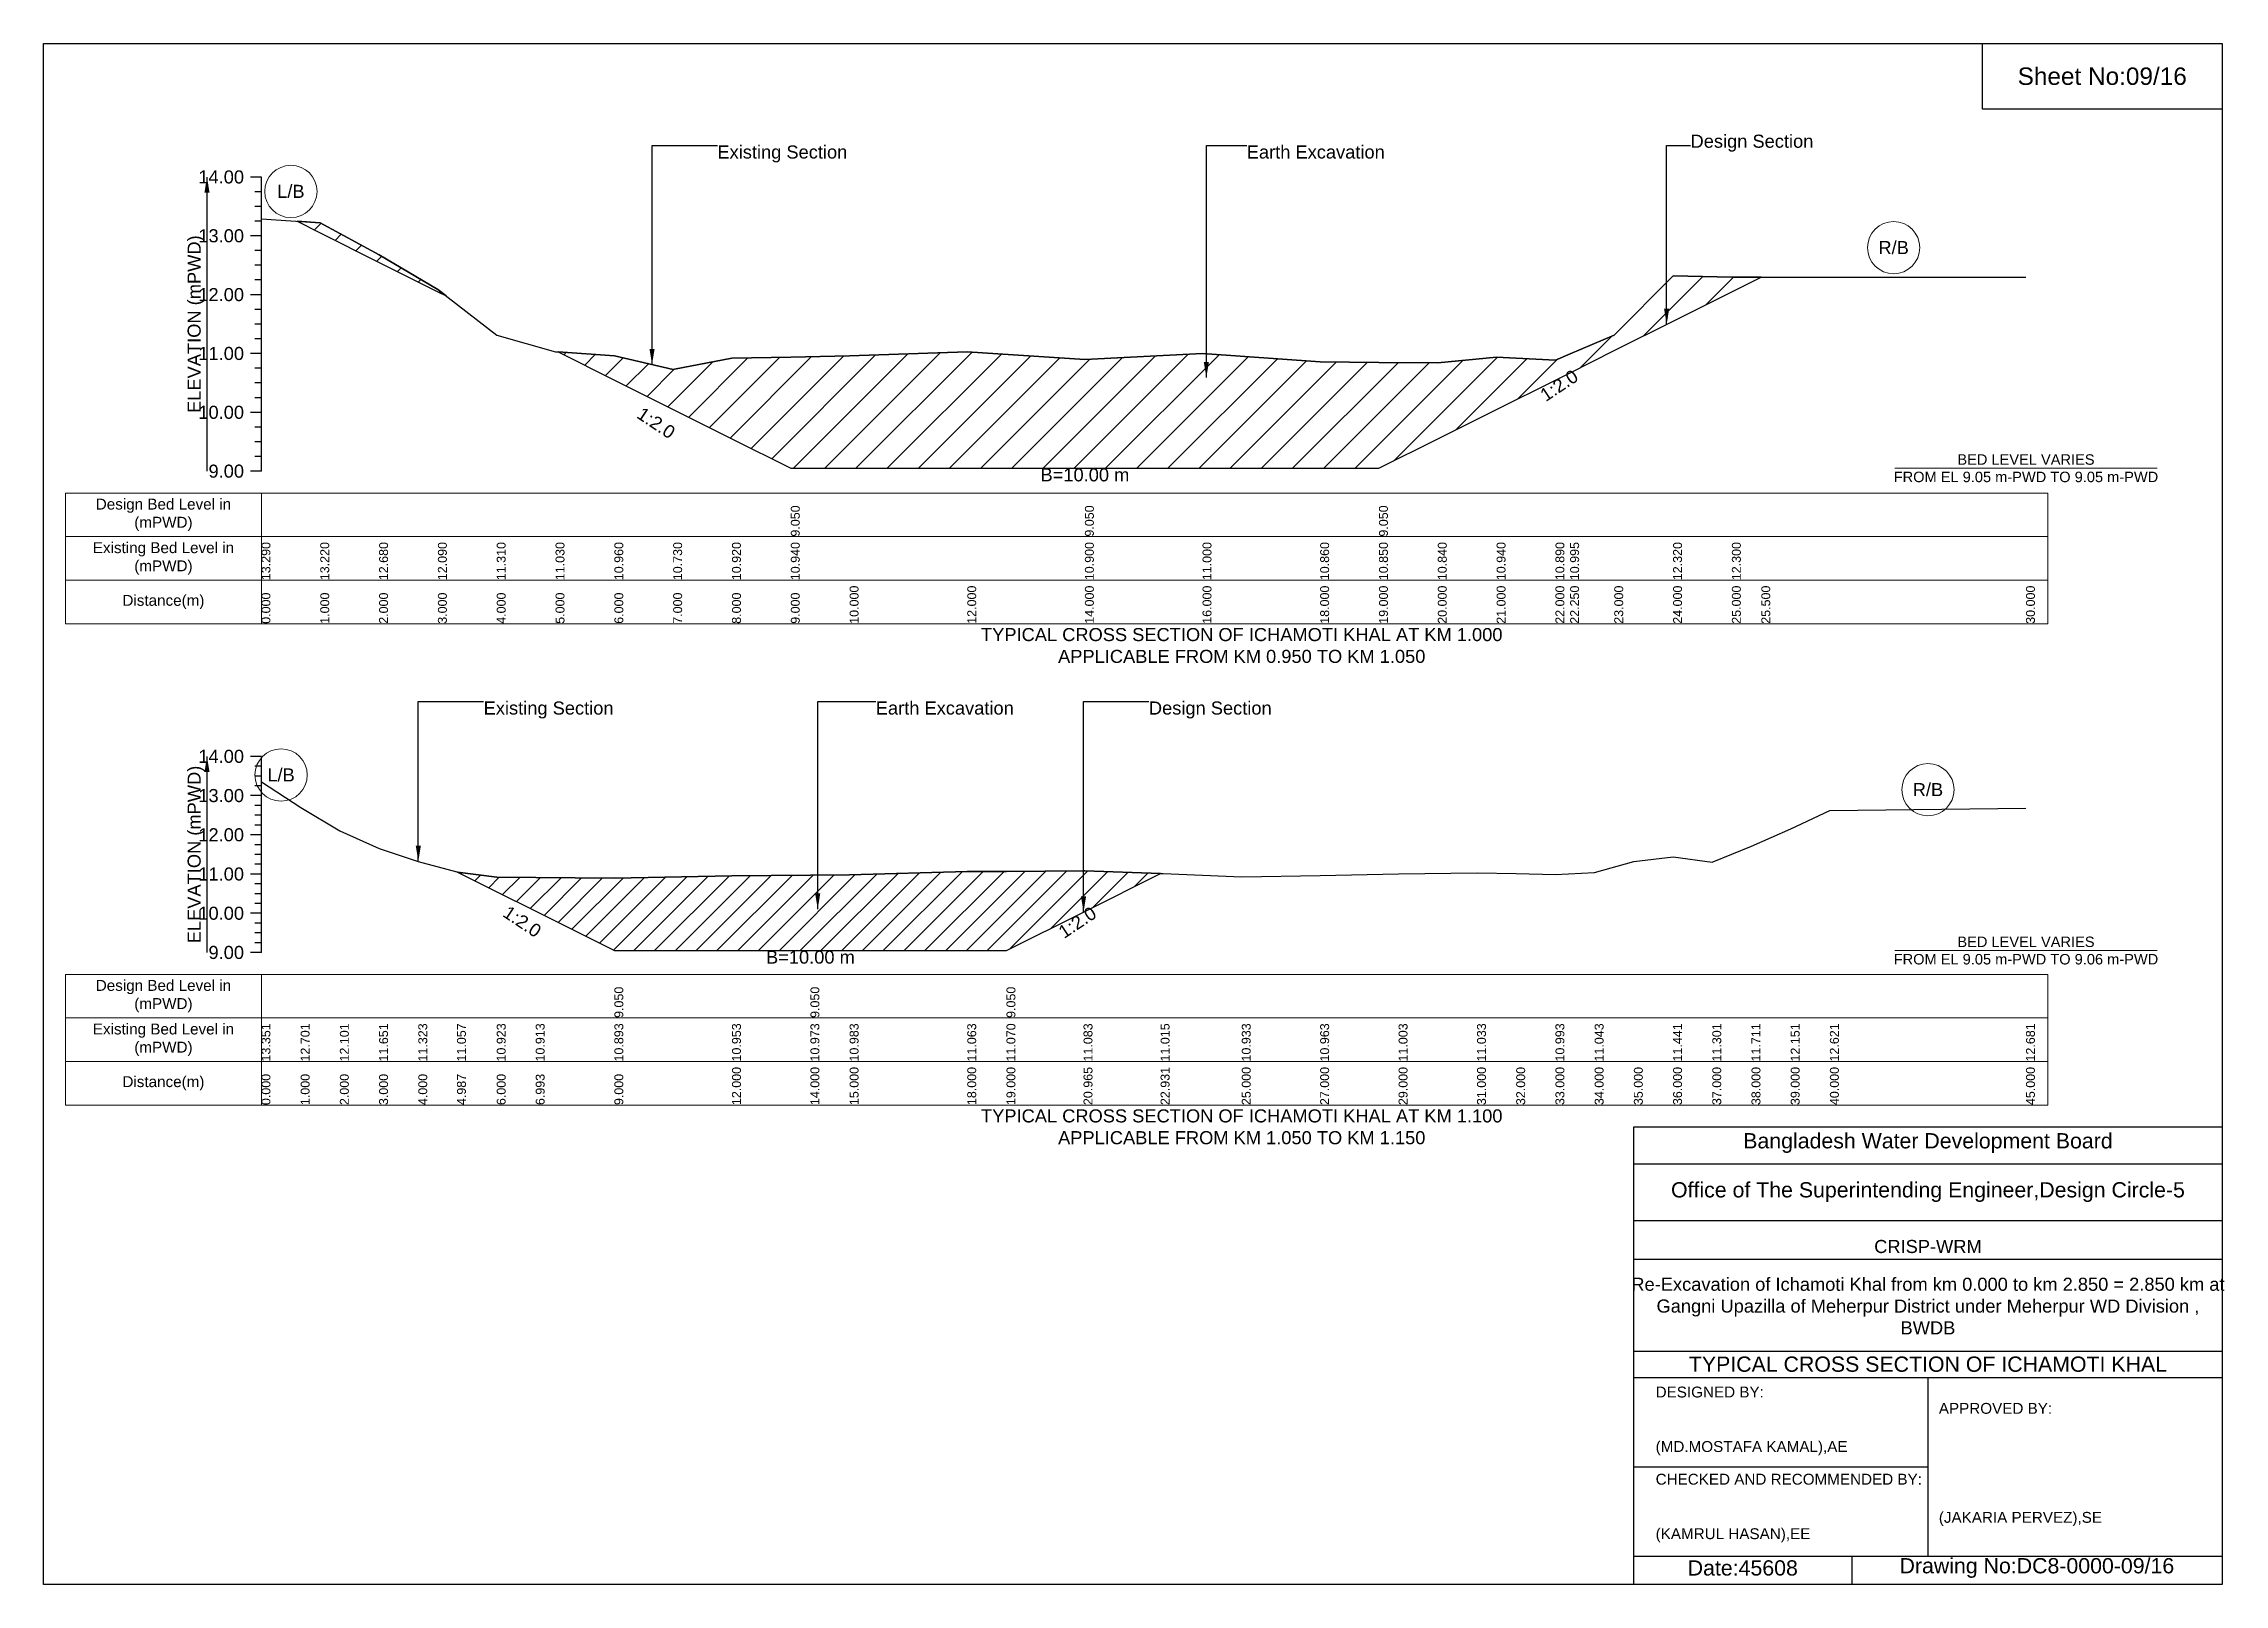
# Model space of a CAD drawing. Header units: inches. Extents: x 91000 to 258009, y -5656 to 0.
# Drawn here: x 180000 to 188009, y -5656 to 0 of the extents above; entities that cross this region are included whole.
import ezdxf

# ---------------------------------------------------------------- set-up
doc = ezdxf.new("R2010")
doc.units = ezdxf.units.IN
doc.header["$LTSCALE"] = 7
doc.header["$MEASUREMENT"] = 0
for name, color, linetype, lineweight in [('Cross section Data Border', 7, 'Continuous', 9), ('Cross Section Labels', 7, 'Continuous', 9), ('Existing_Bed_Level for Xsection', 7, 'Continuous', 25)]:
    doc.layers.add(name, color=color, linetype=linetype, lineweight=lineweight)
doc.styles.get("Standard").update_dxf_attribs({"font": 'arial.ttf'})
doc.dimstyles.get("Standard").update_dxf_attribs({"dimtxt": 0.18, "dimasz": 0.18, "dimexe": 0.18, "dimexo": 0.0625, "dimgap": 0.09, "dimtad": 0, "dimtih": 1, "dimtoh": 1, "dimdec": 4, "dimzin": 0, "dimdsep": 46, "dimtxsty": 'Standard', "dimcen": 0.09, "dimadec": 0, "dimazin": 0, "dimtfac": 1, "dimtdec": 4, "dimtofl": 0, "dimtmove": 0, "dimatfit": 3, "dimfxl": 1, "dimtolj": 1, "dimtzin": 0, "dimarcsym": 0})

msp = doc.modelspace()

# ---------------------------------------------------------------- texts
at = {"attachment_point": 5}
for s, insert, char_height in [('Sheet No:09/16', (187560, -120), 64), ('Bangladesh Water Development Board', (186920, -4036), 56), ('Office of The Superintending Engineer,Design Circle-5', (186920, -4216), 56)]:
    msp.add_mtext(s, dxfattribs=dict(at, insert=insert, char_height=char_height))
for s, insert, char_height, width, attachment_point in [('CRISP-WRM', (186920, -4416), 48, 2240, 5), ('Re-Excavation of Ichamoti Khal from km 0.000 to km 2.850 = 2.850 km at^JGangni Upazilla of Meherpur District under Meherpur WD Division ,^JBWDB', (186920, -4634.3), 48, 2160, 5), ('TYPICAL CROSS SECTION OF ICHAMOTI KHAL', (186920, -4848), 56, 2240, 5), ('DESIGNED BY:^J^J^J(MD.MOSTAFA KAMAL),AE', (185920, -5056), 40, 1120, 4), ('APPROVED BY:^J^J^J^J^J^J(JAKARIA PERVEZ),SE', (186960, -5216), 40, 1120, 4), ('CHECKED AND RECOMMENDED BY:^J^J^J(KAMRUL HASAN),EE', (185920, -5376), 40, 1120, 4), ('Date:45608', (186240, -5596), 56, 1120, 5), ('Drawing No:DC8-0000-09/16', (187320, -5596), 56, 1760, 5)]:
    msp.add_mtext(s, dxfattribs=dict(insert=insert, char_height=char_height, width=width, attachment_point=attachment_point))
at = {"layer": 'Cross section Data Border', "char_height": 40, "width": 640, "attachment_point": 5}
for s, insert in [('Design Bed Level in (mPWD)', (180440, -1729.7)), ('Existing Bed Level in (mPWD)', (180440, -1889.7)), ('Distance(m)', (180440, -2049.7)), ('Design Bed Level in (mPWD)', (180440, -3496.6)), ('Existing Bed Level in (mPWD)', (180440, -3656.6)), ('Distance(m)', (180440, -3816.6))]:
    msp.add_mtext(s, dxfattribs=dict(at, insert=insert))
at = {"layer": 'Cross Section Labels'}
for s, insert, char_height, attachment_point in [('Existing Section', (182474.4, -373.8), 48, 1), ('Earth Excavation', (184418.4, -373.8), 48, 1), ('Design Section', (186048.2, -334.2), 48, 1), ('L/B', (180908, -542.6), 48, 5), ('R/B', (186794, -748.9), 48, 5), ('BED LEVEL VARIES ^JFROM EL 9.05 m-PWD TO 9.05 m-PWD', (187280, -1558.9), 38.4, 5), ('B=10.00 m', (183824, -1558.9), 48, 2), ('TYPICAL CROSS SECTION OF ICHAMOTI KHAL AT KM 1.000^JAPPLICABLE FROM KM 0.950 TO KM 1.050', (184400, -2209.7), 48, 5), ('Existing Section', (181616, -2415), 48, 1), ('Earth Excavation', (183056, -2415), 48, 1), ('Design Section', (184059, -2415), 48, 1), ('L/B', (180872, -2684.8), 48, 5), ('R/B', (186920, -2738.8), 48, 5), ('BED LEVEL VARIES ^JFROM EL 9.05 m-PWD TO 9.06 m-PWD', (187280, -3329.4), 38.4, 5), ('B=10.00 m', (182816, -3329.4), 48, 2), ('TYPICAL CROSS SECTION OF ICHAMOTI KHAL AT KM 1.100^JAPPLICABLE FROM KM 1.050 TO KM 1.150', (184400, -3976.6), 48, 5)]:
    msp.add_mtext(s, dxfattribs=dict(at, insert=insert, char_height=char_height, attachment_point=attachment_point))
at = {"layer": 'Cross Section Labels', "char_height": 48, "attachment_point": 2}
for insert, rotation in [((185552, -1234.9), 33.69007), ((182263, -1372.4), 326.30993), ((181771.1, -3202.9), 326.30993), ((183783, -3205.9), 33.69007)]:
    msp.add_mtext('1:2.0', dxfattribs=dict(at, insert=insert, rotation=rotation))
at = {"layer": 'Existing_Bed_Level for Xsection', "char_height": 48, "attachment_point": 6}
for s, insert in [('14.00', (180736, -489.7)), ('13.00', (180736, -705.7)), ('12.00', (180736, -921.7)), ('11.00', (180736, -1137.7)), ('10.00', (180736, -1353.7)), ('9.00', (180736, -1569.7)), ('14.00', (180736, -2616.6)), ('13.00', (180736, -2760.6)), ('12.00', (180736, -2904.6)), ('11.00', (180736, -3048.6)), ('10.00', (180736, -3192.6)), ('9.00', (180736, -3336.6))]:
    msp.add_mtext(s, dxfattribs=dict(at, insert=insert))
at = {"layer": 'Existing_Bed_Level for Xsection', "rotation": 90}
for s, insert, char_height, attachment_point in [('ELEVATION (mPWD)', (180560, -1029.7), 48, 5), ('9.050', (182744, -1809.7), 32.8, 1), ('9.050', (183824, -1809.7), 32.8, 1), ('9.050', (184904, -1809.7), 32.8, 1), ('13.290', (180800, -1969.7), 32.8, 1), ('13.220', (181016, -1969.7), 32.8, 1), ('12.680', (181232, -1969.7), 32.8, 1), ('12.090', (181448, -1969.7), 32.8, 1), ('11.310', (181664, -1969.7), 32.8, 1), ('11.030', (181880, -1969.7), 32.8, 1), ('10.960', (182096, -1969.7), 32.8, 1), ('10.730', (182312, -1969.7), 32.8, 1), ('10.920', (182528, -1969.7), 32.8, 1), ('10.940', (182744, -1969.7), 32.8, 1), ('10.900', (183824, -1969.7), 32.8, 1), ('11.000', (184256, -1969.7), 32.8, 1), ('10.860', (184688, -1969.7), 32.8, 1), ('10.850', (184904, -1969.7), 32.8, 1), ('10.840', (185120, -1969.7), 32.8, 1), ('10.940', (185336, -1969.7), 32.8, 1), ('10.890', (185552, -1969.7), 32.8, 1), ('10.995', (185606, -1969.7), 32.8, 1), ('12.320', (185984, -1969.7), 32.8, 1), ('12.300', (186200, -1969.7), 32.8, 1), ('10.000', (182960, -2129.7), 32.8, 1), ('12.000', (183392, -2129.7), 32.8, 1), ('14.000', (183824, -2129.7), 32.8, 1), ('16.000', (184256, -2129.7), 32.8, 1), ('18.000', (184688, -2129.7), 32.8, 1), ('19.000', (184904, -2129.7), 32.8, 1), ('20.000', (185120, -2129.7), 32.8, 1), ('21.000', (185336, -2129.7), 32.8, 1), ('22.000', (185552, -2129.7), 32.8, 1), ('22.250', (185606, -2129.7), 32.8, 1), ('23.000', (185768, -2129.7), 32.8, 1), ('24.000', (185984, -2129.7), 32.8, 1), ('25.000', (186200, -2129.7), 32.8, 1), ('25.500', (186308, -2129.7), 32.8, 1), ('30.000', (187280, -2129.7), 32.8, 1), ('0.000', (180800, -2129.7), 32.8, 1), ('1.000', (181016, -2129.7), 32.8, 1), ('2.000', (181232, -2129.7), 32.8, 1), ('3.000', (181448, -2129.7), 32.8, 1), ('4.000', (181664, -2129.7), 32.8, 1), ('5.000', (181880, -2129.7), 32.8, 1), ('6.000', (182096, -2129.7), 32.8, 1), ('7.000', (182312, -2129.7), 32.8, 1), ('8.000', (182528, -2129.7), 32.8, 1), ('9.000', (182744, -2129.7), 32.8, 1), ('ELEVATION (mPWD)', (180560, -2976.6), 48, 5), ('9.050', (182096, -3576.6), 32.8, 1), ('9.050', (182816, -3576.6), 32.8, 1), ('9.050', (183536, -3576.6), 32.8, 1), ('13.351', (180800, -3736.6), 32.8, 1), ('12.701', (180944, -3736.6), 32.8, 1), ('12.101', (181088, -3736.6), 32.8, 1), ('11.651', (181232, -3736.6), 32.8, 1), ('11.323', (181376, -3736.6), 32.8, 1), ('11.057', (181518.1, -3736.6), 32.8, 1), ('10.923', (181664, -3736.6), 32.8, 1), ('10.913', (181807.1, -3736.6), 32.8, 1), ('10.893', (182096, -3736.6), 32.8, 1), ('10.953', (182528, -3736.6), 32.8, 1), ('10.973', (182816, -3736.6), 32.8, 1), ('10.983', (182960, -3736.6), 32.8, 1), ('11.063', (183392, -3736.6), 32.8, 1), ('11.070', (183536, -3736.6), 32.8, 1), ('11.083', (183819, -3736.6), 32.8, 1), ('11.015', (184102, -3736.6), 32.8, 1), ('10.933', (184400, -3736.6), 32.8, 1), ('10.963', (184688, -3736.6), 32.8, 1), ('11.003', (184976, -3736.6), 32.8, 1), ('11.033', (185264, -3736.6), 32.8, 1), ('10.993', (185552, -3736.6), 32.8, 1), ('11.043', (185696, -3736.6), 32.8, 1), ('11.441', (185984, -3736.6), 32.8, 1), ('11.301', (186128, -3736.6), 32.8, 1), ('11.711', (186272, -3736.6), 32.8, 1), ('12.151', (186416, -3736.6), 32.8, 1), ('12.621', (186560, -3736.6), 32.8, 1), ('12.681', (187280, -3736.6), 32.8, 1), ('12.000', (182528, -3896.6), 32.8, 1), ('14.000', (182816, -3896.6), 32.8, 1), ('15.000', (182960, -3896.6), 32.8, 1), ('18.000', (183392, -3896.6), 32.8, 1), ('19.000', (183536, -3896.6), 32.8, 1), ('20.965', (183819, -3896.6), 32.8, 1), ('22.931', (184102, -3896.6), 32.8, 1), ('25.000', (184400, -3896.6), 32.8, 1), ('27.000', (184688, -3896.6), 32.8, 1), ('29.000', (184976, -3896.6), 32.8, 1), ('31.000', (185264, -3896.6), 32.8, 1), ('32.000', (185408, -3896.6), 32.8, 1), ('33.000', (185552, -3896.6), 32.8, 1), ('34.000', (185696, -3896.6), 32.8, 1), ('35.000', (185840, -3896.6), 32.8, 1), ('36.000', (185984, -3896.6), 32.8, 1), ('37.000', (186128, -3896.6), 32.8, 1), ('38.000', (186272, -3896.6), 32.8, 1), ('39.000', (186416, -3896.6), 32.8, 1), ('40.000', (186560, -3896.6), 32.8, 1), ('45.000', (187280, -3896.6), 32.8, 1), ('0.000', (180800, -3896.6), 32.8, 1), ('1.000', (180944, -3896.6), 32.8, 1), ('2.000', (181088, -3896.6), 32.8, 1), ('3.000', (181232, -3896.6), 32.8, 1), ('4.000', (181376, -3896.6), 32.8, 1), ('4.987', (181518.1, -3896.6), 32.8, 1), ('6.000', (181664, -3896.6), 32.8, 1), ('6.993', (181807.1, -3896.6), 32.8, 1), ('9.000', (182096, -3896.6), 32.8, 1)]:
    msp.add_mtext(s, dxfattribs=dict(at, insert=insert, char_height=char_height, attachment_point=attachment_point))

# ---------------------------------------------------------------- hatches: boundary and pattern name
at = {"layer": 'Existing_Bed_Level for Xsection'}
h = msp.add_hatch(dxfattribs=at)
h.set_pattern_fill('ANSI31', color=256, scale=648, style=0)
h.paths.add_polyline_path([(180930.6, -652.2), (181016, -694.9), (181232, -802.9), (181448, -910.9), (181478.9, -926.3), (181448, -902.2), (181232, -774.8), (181016, -658.2)])
h = msp.add_hatch(dxfattribs=at)
h.set_pattern_fill('ANSI31', color=256, scale=648, style=0)
h.paths.add_polyline_path([(181890, -1131.9), (182096, -1234.9), (182312, -1342.9), (182317, -1345.4), (182528, -1450.9), (182744, -1558.9), (182960, -1558.9), (183392, -1558.9), (183824, -1558.9), (184256, -1558.9), (184688, -1558.9), (184904, -1558.9), (185120, -1450.9), (185336, -1342.9), (185552, -1234.9), (185606, -1207.9), (185768, -1126.9), (185984, -1018.9), (186200, -910.9), (186308, -856.9), (186200, -856.9), (185984, -852.6), (185768, -1070.7), (185606, -1138.8), (185552, -1161.4), (185336, -1150.6), (185120, -1172.2), (184904, -1170.1), (184688, -1167.9), (184256, -1137.7), (183824, -1159.3), (183392, -1131.2), (182960, -1146.3), (182744, -1150.6), (182528, -1155), (182317, -1195), (182312, -1196), (182096, -1146.3)])
h = msp.add_hatch(dxfattribs=at)
h.set_pattern_fill('ANSI31', color=256, scale=432, style=0)
h.paths.add_polyline_path([(181518.1, -3040.5), (181520, -3041.4), (181664, -3113.4), (181807.1, -3184.9), (182096, -3329.4), (182528, -3329.4), (182816, -3329.4), (182960, -3329.4), (183392, -3329.4), (183536, -3329.4), (183819, -3187.9), (183824, -3185.4), (184102, -3046.4), (183824, -3036.6), (183819, -3036.7), (183536, -3038.6), (183392, -3039.5), (182960, -3051), (182816, -3052.5), (182528, -3055.4), (182096, -3064), (181807.1, -3061.1), (181664, -3059.7), (181520, -3041)])

# ---------------------------------------------------------------- linework, layer by layer
for points in [[(180000, 0), (188000, 0), (188000, -5656), (180000, -5656)], [(187120, 0), (188000, 0), (188000, -240), (187120, -240)]]:
    msp.add_lwpolyline(points, close=True)
for points in [[(185840, -5656), (185840, -3976), (188000, -3976)], [(185840, -4112), (188000, -4112)], [(185840, -4320), (188000, -4320)], [(185840, -4462.3), (188000, -4462.3)], [(185840, -4800), (188000, -4800)], [(185840, -4896), (188000, -4896)], [(186920, -4896), (186920, -5552)], [(185840, -5224), (186920, -5224)], [(185840, -5552), (188000, -5552)], [(186640, -5552), (186640, -5656)]]:
    msp.add_lwpolyline(points)
at = {"layer": 'Cross section Data Border'}
for points in [[(180080, -1649.7), (187360, -1649.7), (187360, -2129.7), (180080, -2129.7)], [(180080, -3416.6), (187360, -3416.6), (187360, -3896.6), (180080, -3896.6)]]:
    msp.add_lwpolyline(points, close=True, dxfattribs=at)
for points in [[(180800, -1649.7), (180800, -2129.7)], [(180080, -1809.7), (187360, -1809.7)], [(180080, -1969.7), (187360, -1969.7)], [(180800, -3416.6), (180800, -3896.6)], [(180080, -3576.6), (187360, -3576.6)], [(180080, -3736.6), (187360, -3736.6)]]:
    msp.add_lwpolyline(points, dxfattribs=at)
at = {"layer": 'Cross Section Labels'}
for points in [[(186797.8, -1558.9), (187762.2, -1558.9)], [(186797.8, -3329.4), (187762.2, -3329.4)]]:
    msp.add_lwpolyline(points, dxfattribs=at)
for centre in [(180908, -542.6), (186794, -748.9), (180872, -2684.8), (186920, -2738.8)]:
    msp.add_circle(centre, 96, dxfattribs=at)
at = {"layer": 'Existing_Bed_Level for Xsection'}
for points in [[(180800, -489.7), (180760, -489.7)], [(180800, -543.7), (180776, -543.7)], [(180800, -1569.7), (180800, -1353.7), (180800, -1137.7), (180800, -921.7), (180800, -705.7), (180800, -489.7)], [(180800, -597.7), (180776, -597.7)], [(180800, -705.7), (180760, -705.7)], [(180800, -651.7), (180776, -651.7)], [(180800, -643), (181016, -658.2), (181232, -774.8), (181448, -902.2), (181664, -1070.7), (181880, -1131.2), (181890, -1131.9), (182096, -1146.3), (182312, -1196), (182317, -1195), (182528, -1155), (182744, -1150.6), (182744, -1150.6), (182960, -1146.3), (183392, -1131.2), (183824, -1159.3), (183824, -1159.3), (184256, -1137.7), (184688, -1167.9), (184904, -1170.1), (184904, -1170.1), (185120, -1172.2), (185336, -1150.6), (185552, -1161.4), (185606, -1138.8), (185768, -1070.7), (185984, -852.6), (186200, -856.9), (186308, -856.9), (187280, -856.9)], [(180800, -759.7), (180776, -759.7)], [(180800, -813.7), (180776, -813.7)], [(180800, -867.7), (180776, -867.7)], [(180800, -921.7), (180760, -921.7)], [(180800, -975.7), (180776, -975.7)], [(180800, -1029.7), (180776, -1029.7)], [(180800, -1083.7), (180776, -1083.7)], [(180800, -1137.7), (180760, -1137.7)], [(180800, -1191.7), (180776, -1191.7)], [(180800, -1245.7), (180776, -1245.7)], [(180800, -1353.7), (180760, -1353.7)], [(180800, -1299.7), (180776, -1299.7)], [(180800, -1407.7), (180776, -1407.7)], [(180800, -1461.7), (180776, -1461.7)], [(180800, -1515.7), (180776, -1515.7)], [(180800, -1569.7), (180760, -1569.7)], [(180800, -2616.6), (180760, -2616.6)], [(180800, -3336.6), (180800, -3192.6), (180800, -3048.6), (180800, -2904.6), (180800, -2760.6), (180800, -2616.6)], [(180800, -2652.6), (180776, -2652.6)], [(180800, -2688.6), (180776, -2688.6)], [(180800, -2710), (180944, -2803.6), (181088, -2890), (181232, -2954.8), (181376, -3002.1), (181518.1, -3040.5), (181520, -3041), (181664, -3059.7), (181807.1, -3061.1), (182096, -3064), (182096, -3064), (182528, -3055.4), (182816, -3052.5), (182816, -3052.5), (182960, -3051), (183392, -3039.5), (183536, -3038.6), (183536, -3038.6), (183819, -3036.7), (183824, -3036.6), (184102, -3046.4), (184112, -3046.7), (184400, -3058.2), (184688, -3053.9), (184976, -3048.2), (185264, -3043.8), (185408, -3046.7), (185552, -3049.6), (185696, -3042.4), (185840, -3002.1), (185984, -2985.1), (186128, -3005.2), (186272, -2946.2), (186416, -2882.8), (186560, -2815.2), (187280, -2806.5)], [(180800, -2760.6), (180760, -2760.6)], [(180800, -2724.6), (180776, -2724.6)], [(180800, -2796.6), (180776, -2796.6)], [(180800, -2832.6), (180776, -2832.6)], [(180800, -2868.6), (180776, -2868.6)], [(180800, -2904.6), (180760, -2904.6)], [(180800, -2940.6), (180776, -2940.6)], [(180800, -2976.6), (180776, -2976.6)], [(180800, -3012.6), (180776, -3012.6)], [(180800, -3048.6), (180760, -3048.6)], [(180800, -3084.6), (180776, -3084.6)], [(180800, -3120.6), (180776, -3120.6)], [(180800, -3192.6), (180760, -3192.6)], [(180800, -3156.6), (180776, -3156.6)], [(180800, -3228.6), (180776, -3228.6)], [(180800, -3264.6), (180776, -3264.6)], [(180800, -3336.6), (180760, -3336.6)], [(180800, -3300.6), (180776, -3300.6)]]:
    msp.add_lwpolyline(points, dxfattribs=at)
for points in [[(180930.6, -652.2), (181016, -694.9), (181232, -802.9), (181448, -910.9), (181478.9, -926.3), (181448, -902.2), (181232, -774.8), (181016, -658.2)], [(181890, -1131.9), (182096, -1234.9), (182312, -1342.9), (182317, -1345.4), (182528, -1450.9), (182744, -1558.9), (182744, -1558.9), (182960, -1558.9), (183392, -1558.9), (183824, -1558.9), (183824, -1558.9), (184256, -1558.9), (184688, -1558.9), (184904, -1558.9), (184904, -1558.9), (185120, -1450.9), (185336, -1342.9), (185552, -1234.9), (185606, -1207.9), (185768, -1126.9), (185984, -1018.9), (186200, -910.9), (186308, -856.9), (186308, -856.9), (186308, -856.9), (186200, -856.9), (185984, -852.6), (185768, -1070.7), (185606, -1138.8), (185552, -1161.4), (185336, -1150.6), (185120, -1172.2), (184904, -1170.1), (184904, -1170.1), (184688, -1167.9), (184256, -1137.7), (183824, -1159.3), (183824, -1159.3), (183392, -1131.2), (182960, -1146.3), (182744, -1150.6), (182744, -1150.6), (182528, -1155), (182317, -1195), (182312, -1196), (182096, -1146.3)], [(181518.1, -3040.5), (181518.1, -3040.5), (181520, -3041.4), (181664, -3113.4), (181807.1, -3184.9), (182096, -3329.4), (182096, -3329.4), (182528, -3329.4), (182816, -3329.4), (182816, -3329.4), (182960, -3329.4), (183392, -3329.4), (183536, -3329.4), (183536, -3329.4), (183819, -3187.9), (183824, -3185.4), (184102, -3046.4), (184102, -3046.4), (184102, -3046.4), (183824, -3036.6), (183819, -3036.7), (183536, -3038.6), (183536, -3038.6), (183392, -3039.5), (182960, -3051), (182816, -3052.5), (182816, -3052.5), (182528, -3055.4), (182096, -3064), (182096, -3064), (181807.1, -3061.1), (181664, -3059.7), (181520, -3041), (181518.1, -3040.5)]]:
    msp.add_lwpolyline(points, close=True, dxfattribs=at)

msp.set_redraw_order([(e.dxf.handle, doc.entitydb.next_handle()) for e in msp.query("TEXT MTEXT ATTDEF DIMENSION ARC_DIMENSION")])  # texts and dimensions are drawn at this point

# ---------------------------------------------------------------- leaders
at = {"layer": 'Cross Section Labels', "annotation_type": 0, "has_hookline": 1, "hookline_direction": 0}
for points, text_width in [([(182234.4, -1178.1), (182234.4, -373.8), (182474.3, -373.8)], 467.2), ([(184270, -1225.9), (184270, -373.8), (184418.3, -373.8)], 497), ([(185960.4, -1030.7), (185960.4, -373.8), (186048.1, -373.7)], 441.2), ([(181376, -3002.1), (181376, -2415), (181615.9, -2415)], 467.2), ([(182842.8, -3176.8), (182842.8, -2415), (183055.9, -2415)], 497), ([(183819, -3187.9), (183819, -2415), (184058.9, -2415)], 441.2)]:
    msp.add_leader(points, dimstyle='Standard', override={"dimasz": 57.6}, dxfattribs=dict(at, text_width=text_width))
at = {"layer": 'Existing_Bed_Level for Xsection'}
for points in [[(180600, -489.7), (180600, -1569.7)], [(180600, -2616.6), (180600, -3336.6)]]:
    msp.add_leader(points, dimstyle='Standard', override={"dimasz": 57.6}, dxfattribs=at)

doc.saveas('drawing.dxf')
